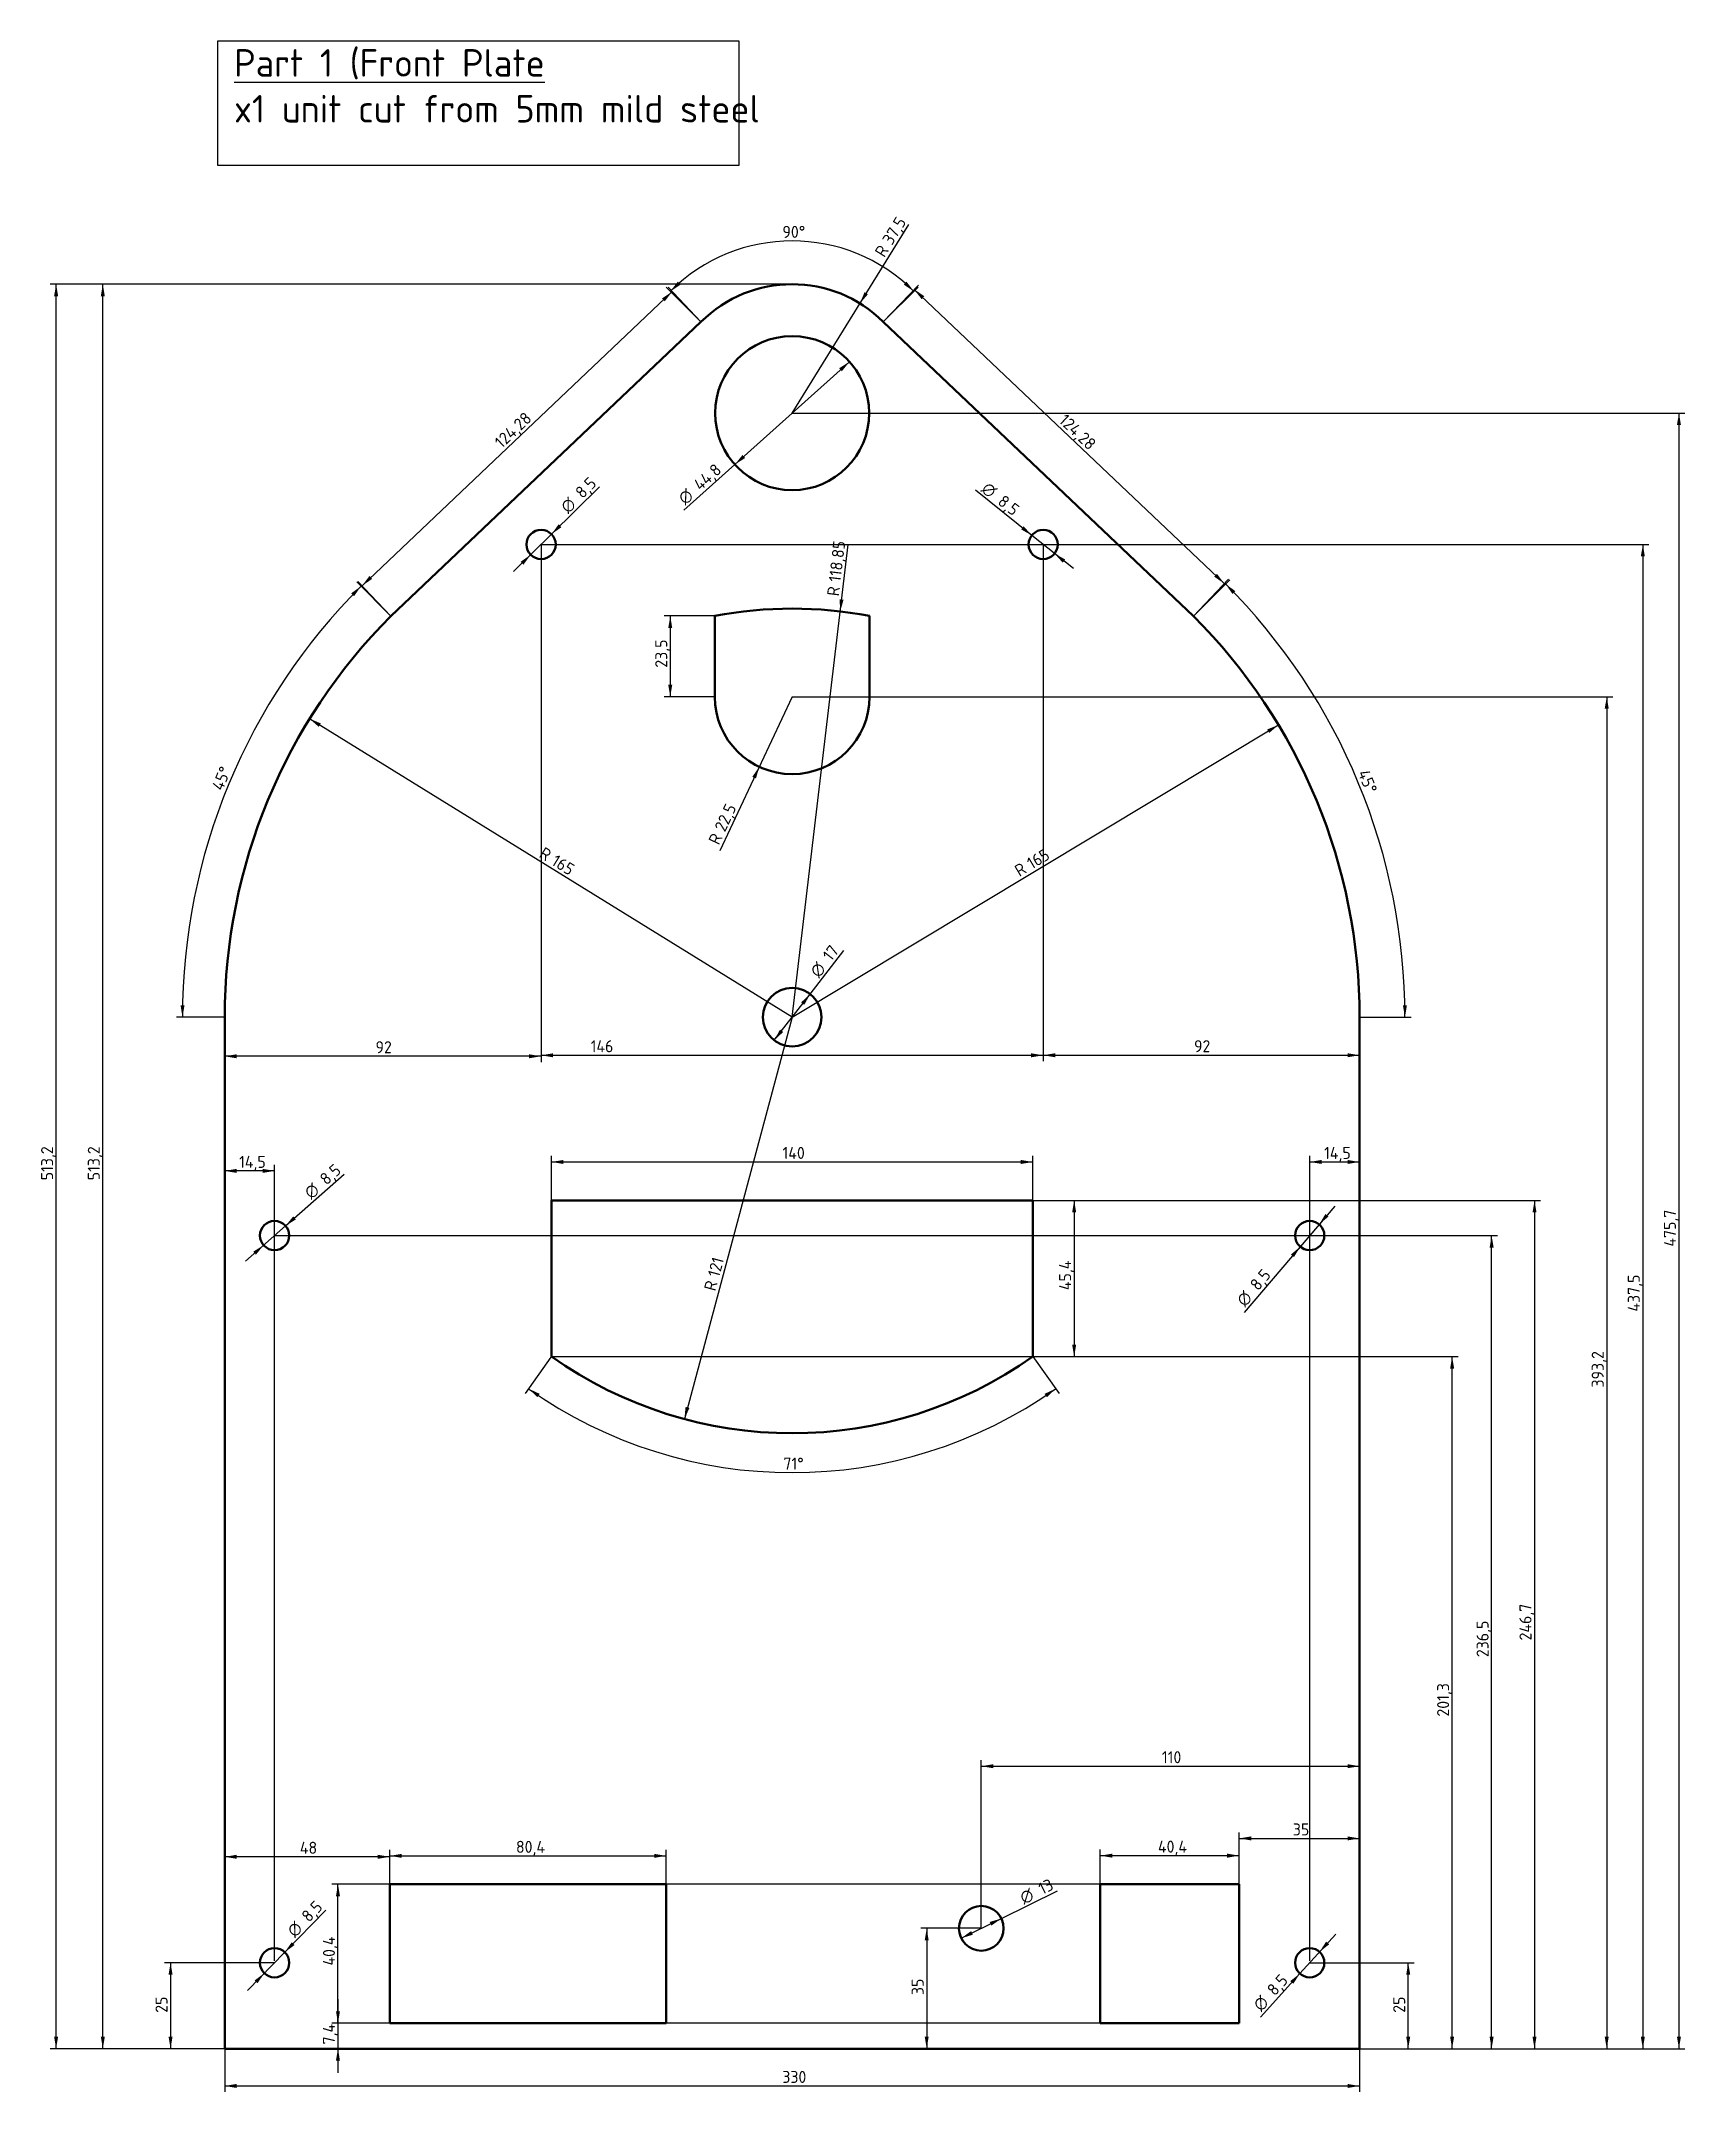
# Model space of a CAD drawing. Header units: millimetres. Extents: x -241 to 1487, y 11 to 833.
# Drawn here: x -241 to 237, y 29 to 626 of the extents above; entities that cross this region are included whole.
import ezdxf
from ezdxf.enums import TextEntityAlignment as Align

# ---------------------------------------------------------------- set-up
doc = ezdxf.new("R2010")
doc.units = ezdxf.units.MM
doc.layers.add('Default', color=7, linetype='Continuous')
doc.layers.add('Dimensions', color=7, linetype='Continuous')
doc.styles.add('SEACAD_Solid_Edge_ISO', font='seiso.ttf')
doc.styles.add('SEACAD_Solid_Edge_ISO1_Symbols', font='semeci1.ttf')
doc.dimstyles.new('ISO_(mm)', dxfattribs={"dimtxt": 3.5, "dimasz": 3.5, "dimexe": 1.75, "dimexo": 0, "dimgap": 0.875, "dimtad": 1, "dimtxsty": 'SEACAD_Solid_Edge_ISO', "dimblk1": '_SE_FILLED', "dimblk2": '_SE_FILLED', "dimsah": 1, "dimcen": 1.75, "dimadec": 0, "dimazin": 0, "dimtfac": 0.5, "dimtmove": 0, "dimatfit": 3, "dimfxl": 1, "dimarcsym": 0})

msp = doc.modelspace()

# ---------------------------------------------------------------- texts
at = {"layer": 'Default', "insert": (-190.144, 623.57), "char_height": 8, "width": 151.75491, "attachment_point": 1}
msp.add_mtext('{\\fSolid Edge ISO|b0||i0||c0|p34;\\C7;\\L\\H8.;\\W1.;\\T1.; Part 1 (Front Plate \\P}{\\fSolid Edge ISO|b0||i0||c0|p34;\\C7;\\H8.;\\W1.;\\T1.; x1 unit cut from 5mm mild steel}', dxfattribs=at)

# ---------------------------------------------------------------- blocks, each defined once
blk = doc.blocks.new('DMBLK101')
at = {"layer": 'Dimensions', "linetype": 'Continuous', "lineweight": 25}
for points in [[(-184.51, 30.58), (-184.51, 31.75), (-188.01, 31.16)], [(138.49, 30.58), (141.99, 31.16), (138.49, 31.75)]]:
    blk.add_hatch(color=7, dxfattribs=at).paths.add_polyline_path(points)
at = {"layer": 'Dimensions', "color": 7, "linetype": 'Continuous', "lineweight": 25}
for p, q in [((-188.01, 42.01), (-188.01, 29.41)), ((141.99, 42.01), (141.99, 29.41)), ((-188.01, 31.16), (141.99, 31.16))]:
    blk.add_line(p, q, dxfattribs=at)
at = {"layer": 'Dimensions', "color": 7, "linetype": 'Continuous', "lineweight": 25, "style": 'SEACAD_Solid_Edge_ISO'}
blk.add_text('330', height=3.5, dxfattribs=at).set_placement((-25.87, 35.54), align=Align.TOP_LEFT)
blk = doc.blocks.new('_SE_FILLED')
at = {"color": 0}
blk.add_line((0, 0), (-1, 0), dxfattribs=at)
blk.add_solid([(0, 0), (-1, -0.1665), (-1, 0.1665), (0, 0)], dxfattribs=at)
blk = doc.blocks.new('DMBLK102')
at = {"layer": 'Dimensions', "linetype": 'Continuous', "lineweight": 25}
for points in [[(15.54, 73.51), (16.7, 73.51), (16.12, 77.01)], [(15.54, 45.51), (16.12, 42.01), (16.7, 45.51)]]:
    blk.add_hatch(color=7, dxfattribs=at).paths.add_polyline_path(points)
at = {"layer": 'Dimensions', "color": 7, "linetype": 'Continuous', "lineweight": 25}
for p, q in [((31.99, 77.01), (14.37, 77.01)), ((16.12, 77.01), (16.12, 42.01))]:
    blk.add_line(p, q, dxfattribs=at)
at = {"layer": 'Dimensions', "color": 7, "linetype": 'Continuous', "lineweight": 25, "style": 'SEACAD_Solid_Edge_ISO'}
blk.add_text('35', height=3.5, rotation=90, dxfattribs=at).set_placement((11.74, 57.6), align=Align.TOP_LEFT)
blk = doc.blocks.new('DMBLK103')
at = {"layer": 'Dimensions', "linetype": 'Continuous', "lineweight": 25}
for points in [[(-184.51, 297.9), (-188.01, 297.31), (-184.51, 296.73)], [(-177.01, 297.9), (-177.01, 296.73), (-173.51, 297.31)]]:
    blk.add_hatch(color=7, dxfattribs=at).paths.add_polyline_path(points)
at = {"layer": 'Dimensions', "color": 7, "linetype": 'Continuous', "lineweight": 25}
for p, q in [((-173.51, 67.51), (-173.51, 299.06)), ((-173.51, 297.31), (-188.01, 297.31))]:
    blk.add_line(p, q, dxfattribs=at)
at = {"layer": 'Dimensions', "color": 7, "linetype": 'Continuous', "lineweight": 25, "style": 'SEACAD_Solid_Edge_ISO'}
blk.add_text('14,5', height=3.5, dxfattribs=at).set_placement((-183.82, 301.69), align=Align.TOP_LEFT)
blk = doc.blocks.new('DMBLK104')
at = {"layer": 'Dimensions', "linetype": 'Continuous', "lineweight": 25}
for points in [[(130.99, 300.49), (127.49, 299.91), (130.99, 299.33)], [(138.49, 300.49), (138.49, 299.33), (141.99, 299.91)]]:
    blk.add_hatch(color=7, dxfattribs=at).paths.add_polyline_path(points)
at = {"layer": 'Dimensions', "color": 7, "linetype": 'Continuous', "lineweight": 25}
for p, q in [((127.49, 67.51), (127.49, 301.66)), ((127.49, 299.91), (141.99, 299.91))]:
    blk.add_line(p, q, dxfattribs=at)
at = {"layer": 'Dimensions', "color": 7, "linetype": 'Continuous', "lineweight": 25, "style": 'SEACAD_Solid_Edge_ISO'}
blk.add_text('14,5', height=3.5, dxfattribs=at).set_placement((131.68, 304.28), align=Align.TOP_LEFT)
blk = doc.blocks.new('DMBLK105')
at = {"layer": 'Dimensions', "linetype": 'Continuous', "lineweight": 25}
for points in [[(-204.34, 63.51), (-203.17, 63.51), (-203.75, 67.01)], [(-204.34, 45.51), (-203.75, 42.01), (-203.17, 45.51)]]:
    blk.add_hatch(color=7, dxfattribs=at).paths.add_polyline_path(points)
at = {"layer": 'Dimensions', "color": 7, "linetype": 'Continuous', "lineweight": 25}
for p, q in [((-173.51, 67.01), (-205.5, 67.01)), ((-203.75, 67.01), (-203.75, 42.01)), ((-188.01, 42.01), (-205.5, 42.01))]:
    blk.add_line(p, q, dxfattribs=at)
at = {"layer": 'Dimensions', "color": 7, "linetype": 'Continuous', "lineweight": 25, "style": 'SEACAD_Solid_Edge_ISO'}
blk.add_text('25', height=3.5, rotation=90, dxfattribs=at).set_placement((-208.13, 52.44), align=Align.TOP_LEFT)
blk = doc.blocks.new('DMBLK106')
at = {"layer": 'Dimensions', "linetype": 'Continuous', "lineweight": 25}
for points in [[(193.45, 285.21), (192.87, 288.71), (192.28, 285.21)], [(193.45, 45.51), (192.28, 45.51), (192.87, 42.01)]]:
    blk.add_hatch(color=7, dxfattribs=at).paths.add_polyline_path(points)
at = {"layer": 'Dimensions', "color": 7, "linetype": 'Continuous', "lineweight": 25}
for p, q in [((46.99, 288.71), (194.62, 288.71)), ((192.87, 288.71), (192.87, 42.01)), ((141.99, 42.01), (194.62, 42.01))]:
    blk.add_line(p, q, dxfattribs=at)
at = {"layer": 'Dimensions', "color": 7, "linetype": 'Continuous', "lineweight": 25, "style": 'SEACAD_Solid_Edge_ISO'}
blk.add_text('246,7', height=3.5, rotation=90, dxfattribs=at).set_placement((188.49, 160.74), align=Align.TOP_LEFT)
blk = doc.blocks.new('DMBLK107')
at = {"layer": 'Dimensions', "linetype": 'Continuous', "lineweight": 25}
for points in [[(-96.42, 232.46), (-99.64, 233.96), (-97.09, 231.5)], [(51.07, 231.5), (53.62, 233.96), (50.41, 232.46)]]:
    blk.add_hatch(color=7, dxfattribs=at).paths.add_polyline_path(points)
at = {"layer": 'Dimensions', "color": 7, "linetype": 'Continuous', "lineweight": 25}
for p, q in [((-93.16, 243.1), (-100.65, 232.54)), ((46.99, 243.31), (54.64, 232.54))]:
    blk.add_line(p, q, dxfattribs=at)
blk.add_arc((-23.01, 342.01), 132.46, 234.65402, 305.34598, dxfattribs=at)
at = {"layer": 'Dimensions', "color": 7, "linetype": 'Continuous', "lineweight": 25, "style": 'SEACAD_Solid_Edge_ISO'}
blk.add_text('71°', height=3.5, rotation=360, dxfattribs=at).set_placement((-25.55, 213.92), align=Align.TOP_LEFT)
blk = doc.blocks.new('DMBLK108')
at = {"layer": 'Dimensions', "linetype": 'Continuous', "lineweight": 25}
blk.add_hatch(color=7, dxfattribs=at).paths.add_polyline_path([(-52.87, 228.36), (-53.99, 228.67), (-54.34, 225.13)])
at = {"layer": 'Dimensions', "color": 7, "linetype": 'Continuous', "lineweight": 25}
blk.add_line((-23.01, 342.01), (-54.34, 225.13), dxfattribs=at)
at = {"layer": 'Dimensions', "color": 7, "linetype": 'Continuous', "lineweight": 25, "style": 'SEACAD_Solid_Edge_ISO'}
for s, p in [('121', (-47.62, 267.07)), ('R', (-48.7, 263.05))]:
    blk.add_text(s, height=3.5, rotation=74.99322, dxfattribs=at).set_placement(p, align=Align.TOP_LEFT)
blk = doc.blocks.new('DMBLK109')
at = {"layer": 'Dimensions', "linetype": 'Continuous', "lineweight": 25}
for points in [[(-89.51, 300.49), (-93.01, 299.91), (-89.51, 299.33)], [(43.49, 300.49), (43.49, 299.33), (46.99, 299.91)]]:
    blk.add_hatch(color=7, dxfattribs=at).paths.add_polyline_path(points)
at = {"layer": 'Dimensions', "color": 7, "linetype": 'Continuous', "lineweight": 25}
for p, q in [((-93.01, 288.71), (-93.01, 301.66)), ((-93.01, 299.91), (46.99, 299.91)), ((46.99, 288.71), (46.99, 301.66))]:
    blk.add_line(p, q, dxfattribs=at)
at = {"layer": 'Dimensions', "color": 7, "linetype": 'Continuous', "lineweight": 25, "style": 'SEACAD_Solid_Edge_ISO'}
blk.add_text('140', height=3.5, dxfattribs=at).set_placement((-25.79, 304.28), align=Align.TOP_LEFT)
blk = doc.blocks.new('DMBLK110')
at = {"layer": 'Dimensions', "linetype": 'Continuous', "lineweight": 25}
for points in [[(59.59, 285.21), (59, 288.71), (58.42, 285.21)], [(59.59, 246.81), (58.42, 246.81), (59, 243.31)]]:
    blk.add_hatch(color=7, dxfattribs=at).paths.add_polyline_path(points)
at = {"layer": 'Dimensions', "color": 7, "linetype": 'Continuous', "lineweight": 25}
for p, q in [((46.99, 288.71), (60.75, 288.71)), ((59, 288.71), (59, 243.31)), ((-93.1, 243.31), (60.75, 243.31))]:
    blk.add_line(p, q, dxfattribs=at)
at = {"layer": 'Dimensions', "color": 7, "linetype": 'Continuous', "lineweight": 25, "style": 'SEACAD_Solid_Edge_ISO'}
blk.add_text('45,4', height=3.5, rotation=90, dxfattribs=at).set_placement((54.63, 262.63), align=Align.TOP_LEFT)
blk = doc.blocks.new('DMBLK111')
at = {"layer": 'Dimensions', "linetype": 'Continuous', "lineweight": 25}
blk.add_hatch(color=7, dxfattribs=at).paths.add_polyline_path([(115.12, 425.7), (115.72, 424.7), (118.42, 427)])
at = {"layer": 'Dimensions', "color": 7, "linetype": 'Continuous', "lineweight": 25}
blk.add_line((-23.01, 342.01), (118.42, 427), dxfattribs=at)
at = {"layer": 'Dimensions', "color": 7, "linetype": 'Continuous', "lineweight": 25, "style": 'SEACAD_Solid_Edge_ISO'}
for s, p in [('165', (44.85, 387.89)), ('R', (41.28, 385.75))]:
    blk.add_text(s, height=3.5, rotation=31.00473, dxfattribs=at).set_placement(p, align=Align.TOP_LEFT)
blk = doc.blocks.new('DMBLK112')
at = {"layer": 'Dimensions', "linetype": 'Continuous', "lineweight": 25}
for points in [[(105.88, 465.93), (103.01, 468.02), (105.04, 465.12)], [(154.59, 345.5), (155.21, 342.01), (155.76, 345.51)]]:
    blk.add_hatch(color=7, dxfattribs=at).paths.add_polyline_path(points)
at = {"layer": 'Dimensions', "color": 7, "linetype": 'Continuous', "lineweight": 25}
for p, q in [((93.67, 458.68), (104.25, 469.26)), ((141.99, 342.01), (156.96, 342.01))]:
    blk.add_line(p, q, dxfattribs=at)
blk.add_arc((-23.01, 342.01), 178.21, 0, 45, dxfattribs=at)
at = {"layer": 'Dimensions', "color": 7, "linetype": 'Continuous', "lineweight": 25, "style": 'SEACAD_Solid_Edge_ISO'}
blk.add_text('45°', height=3.5, rotation=292.5, dxfattribs=at).set_placement((144.63, 414.42), align=Align.TOP_LEFT)
blk = doc.blocks.new('DMBLK113')
at = {"layer": 'Dimensions', "linetype": 'Continuous', "lineweight": 25}
for points in [[(15.44, 551.71), (12.5, 553.69), (14.63, 550.86)], [(100.51, 470.98), (99.71, 470.14), (102.65, 468.15)]]:
    blk.add_hatch(color=7, dxfattribs=at).paths.add_polyline_path(points)
at = {"layer": 'Dimensions', "color": 7, "linetype": 'Continuous', "lineweight": 25}
for p, q in [((3.51, 544.22), (13.7, 554.96)), ((12.5, 553.69), (102.65, 468.15)), ((93.67, 458.68), (103.86, 469.42))]:
    blk.add_line(p, q, dxfattribs=at)
at = {"layer": 'Dimensions', "color": 7, "linetype": 'Continuous', "lineweight": 25, "style": 'SEACAD_Solid_Edge_ISO'}
blk.add_text('124,28', height=3.5, rotation=316.5037, dxfattribs=at).set_placement((56.72, 517.76), align=Align.TOP_LEFT)
blk = doc.blocks.new('DMBLK114')
at = {"layer": 'Dimensions', "linetype": 'Continuous', "lineweight": 25}
for points in [[(-56.26, 555.94), (-58.42, 553.12), (-55.46, 555.08)], [(9.45, 555.08), (12.41, 553.12), (10.25, 555.94)]]:
    blk.add_hatch(color=7, dxfattribs=at).paths.add_polyline_path(points)
at = {"layer": 'Dimensions', "color": 7, "linetype": 'Continuous', "lineweight": 25}
for p, q in [((-49.52, 544.22), (-59.66, 554.36)), ((3.51, 544.22), (13.65, 554.36))]:
    blk.add_line(p, q, dxfattribs=at)
blk.add_arc((-23.01, 517.71), 50.09, 45, 135, dxfattribs=at)
at = {"layer": 'Dimensions', "color": 7, "linetype": 'Continuous', "lineweight": 25, "style": 'SEACAD_Solid_Edge_ISO'}
blk.add_text('90°', height=3.5, dxfattribs=at).set_placement((-25.83, 572.17), align=Align.TOP_LEFT)
blk = doc.blocks.new('DMBLK115')
at = {"layer": 'Dimensions', "linetype": 'Continuous', "lineweight": 25}
blk.add_hatch(color=7, dxfattribs=at).paths.add_polyline_path([(-1.95, 552.89), (-3.3, 549.61), (-0.96, 552.28)])
at = {"layer": 'Dimensions', "color": 7, "linetype": 'Continuous', "lineweight": 25}
blk.add_line((-23.01, 517.71), (10.89, 572.58), dxfattribs=at)
at = {"layer": 'Dimensions', "color": 7, "linetype": 'Continuous', "lineweight": 25, "style": 'SEACAD_Solid_Edge_ISO'}
for s, p in [('37,5', (3.02, 568.15)), ('R', (0.83, 564.6))]:
    blk.add_text(s, height=3.5, rotation=58.29071, dxfattribs=at).set_placement(p, align=Align.TOP_LEFT)
blk = doc.blocks.new('DMBLK116')
at = {"layer": 'Dimensions', "linetype": 'Continuous', "lineweight": 25}
for points in [[(-60.84, 551.07), (-60.04, 550.22), (-57.9, 553.05)], [(-145.92, 470.34), (-148.06, 467.51), (-145.12, 469.49)]]:
    blk.add_hatch(color=7, dxfattribs=at).paths.add_polyline_path(points)
at = {"layer": 'Dimensions', "color": 7, "linetype": 'Continuous', "lineweight": 25}
for p, q in [((-148.06, 467.51), (-57.9, 553.05)), ((-49.52, 544.22), (-59.1, 554.32)), ((-139.68, 458.68), (-149.26, 468.78))]:
    blk.add_line(p, q, dxfattribs=at)
at = {"layer": 'Dimensions', "color": 7, "linetype": 'Continuous', "lineweight": 25, "style": 'SEACAD_Solid_Edge_ISO'}
blk.add_text('124,28', height=3.5, rotation=43.4963, dxfattribs=at).set_placement((-109.86, 509.79), align=Align.TOP_LEFT)
blk = doc.blocks.new('DMBLK117')
at = {"layer": 'Dimensions', "linetype": 'Continuous', "lineweight": 25}
blk.add_hatch(color=7, dxfattribs=at).paths.add_polyline_path([(-160.66, 426.47), (-160.05, 427.46), (-163.33, 428.8)])
at = {"layer": 'Dimensions', "color": 7, "linetype": 'Continuous', "lineweight": 25}
blk.add_line((-23.01, 342.01), (-163.33, 428.8), dxfattribs=at)
at = {"layer": 'Dimensions', "color": 7, "linetype": 'Continuous', "lineweight": 25, "style": 'SEACAD_Solid_Edge_ISO'}
for s, p in [('R', (-95.01, 391.69)), ('165', (-91.46, 389.49))]:
    blk.add_text(s, height=3.5, rotation=328.26153, dxfattribs=at).set_placement(p, align=Align.TOP_LEFT)
blk = doc.blocks.new('DMBLK118')
at = {"layer": 'Dimensions', "linetype": 'Continuous', "lineweight": 25}
for points in [[(-150.4, 464.46), (-148.37, 467.37), (-151.24, 465.28)], [(-200.85, 345.51), (-200.3, 342.01), (-199.68, 345.5)]]:
    blk.add_hatch(color=7, dxfattribs=at).paths.add_polyline_path(points)
at = {"layer": 'Dimensions', "color": 7, "linetype": 'Continuous', "lineweight": 25}
for p, q in [((-139.68, 458.68), (-149.61, 468.61)), ((-188.01, 342.01), (-202.05, 342.01))]:
    blk.add_line(p, q, dxfattribs=at)
blk.add_arc((-23.01, 342.01), 177.29, 135, 180, dxfattribs=at)
at = {"layer": 'Dimensions', "color": 7, "linetype": 'Continuous', "lineweight": 25, "style": 'SEACAD_Solid_Edge_ISO'}
blk.add_text('45°', height=3.5, rotation=67.5, dxfattribs=at).set_placement((-191.89, 408.99), align=Align.TOP_LEFT)
blk = doc.blocks.new('DMBLK119')
at = {"layer": 'Dimensions', "linetype": 'Continuous', "lineweight": 25}
for points in [[(-224.04, 551.71), (-222.87, 551.71), (-223.45, 555.21)], [(-224.04, 45.51), (-223.45, 42.01), (-222.87, 45.51)]]:
    blk.add_hatch(color=7, dxfattribs=at).paths.add_polyline_path(points)
at = {"layer": 'Dimensions', "color": 7, "linetype": 'Continuous', "lineweight": 25}
for p, q in [((-23.01, 555.21), (-225.2, 555.21)), ((-223.45, 42.01), (-223.45, 555.21)), ((-188.01, 42.01), (-225.2, 42.01))]:
    blk.add_line(p, q, dxfattribs=at)
at = {"layer": 'Dimensions', "color": 7, "linetype": 'Continuous', "lineweight": 25, "style": 'SEACAD_Solid_Edge_ISO'}
blk.add_text('513,2', height=3.5, rotation=90, dxfattribs=at).set_placement((-227.83, 294.59), align=Align.TOP_LEFT)
blk = doc.blocks.new('DMBLK120')
at = {"layer": 'Dimensions', "linetype": 'Continuous', "lineweight": 25}
for points in [[(224.95, 476.01), (224.37, 479.51), (223.78, 476.01)], [(224.95, 45.51), (223.78, 45.51), (224.37, 42.01)]]:
    blk.add_hatch(color=7, dxfattribs=at).paths.add_polyline_path(points)
at = {"layer": 'Dimensions', "color": 7, "linetype": 'Continuous', "lineweight": 25}
for p, q in [((-95.66, 479.51), (226.12, 479.51)), ((224.37, 479.51), (224.37, 42.01)), ((141.99, 42.01), (226.12, 42.01))]:
    blk.add_line(p, q, dxfattribs=at)
at = {"layer": 'Dimensions', "color": 7, "linetype": 'Continuous', "lineweight": 25, "style": 'SEACAD_Solid_Edge_ISO'}
blk.add_text('437,5', height=3.5, rotation=90, dxfattribs=at).set_placement((219.99, 256.38), align=Align.TOP_LEFT)
blk = doc.blocks.new('DMBLK121')
at = {"layer": 'Dimensions', "linetype": 'Continuous', "lineweight": 25}
for points in [[(53.49, 330.36), (53.49, 331.53), (49.99, 330.94)], [(138.49, 330.36), (141.99, 330.94), (138.49, 331.53)]]:
    blk.add_hatch(color=7, dxfattribs=at).paths.add_polyline_path(points)
at = {"layer": 'Dimensions', "color": 7, "linetype": 'Continuous', "lineweight": 25}
for p, q in [((49.99, 479.51), (49.99, 329.19)), ((49.99, 330.94), (141.99, 330.94))]:
    blk.add_line(p, q, dxfattribs=at)
at = {"layer": 'Dimensions', "color": 7, "linetype": 'Continuous', "lineweight": 25, "style": 'SEACAD_Solid_Edge_ISO'}
blk.add_text('92', height=3.5, dxfattribs=at).set_placement((93.85, 335.32), align=Align.TOP_LEFT)
blk = doc.blocks.new('DMBLK122')
at = {"layer": 'Dimensions', "linetype": 'Continuous', "lineweight": 25}
for points in [[(-184.51, 330.06), (-184.51, 331.23), (-188.01, 330.65)], [(-99.51, 330.06), (-96.01, 330.65), (-99.51, 331.23)]]:
    blk.add_hatch(color=7, dxfattribs=at).paths.add_polyline_path(points)
at = {"layer": 'Dimensions', "color": 7, "linetype": 'Continuous', "lineweight": 25}
for p, q in [((-96.01, 479.51), (-96.01, 328.9)), ((-96.01, 330.65), (-188.01, 330.65))]:
    blk.add_line(p, q, dxfattribs=at)
at = {"layer": 'Dimensions', "color": 7, "linetype": 'Continuous', "lineweight": 25, "style": 'SEACAD_Solid_Edge_ISO'}
blk.add_text('92', height=3.5, dxfattribs=at).set_placement((-144.15, 335.02), align=Align.TOP_LEFT)
blk = doc.blocks.new('DMBLK140')
at = {"layer": 'Dimensions', "linetype": 'Continuous', "lineweight": 25}
for points in [[(180.98, 275.01), (180.39, 278.51), (179.81, 275.01)], [(180.98, 45.51), (179.81, 45.51), (180.39, 42.01)]]:
    blk.add_hatch(color=7, dxfattribs=at).paths.add_polyline_path(points)
at = {"layer": 'Dimensions', "color": 7, "linetype": 'Continuous', "lineweight": 25}
for p, q in [((-173.51, 278.51), (182.14, 278.51)), ((180.39, 42.01), (180.39, 278.51)), ((141.99, 42.01), (182.14, 42.01))]:
    blk.add_line(p, q, dxfattribs=at)
at = {"layer": 'Dimensions', "color": 7, "linetype": 'Continuous', "lineweight": 25, "style": 'SEACAD_Solid_Edge_ISO'}
blk.add_text('236,5', height=3.5, rotation=90, dxfattribs=at).set_placement((176.02, 155.88), align=Align.TOP_LEFT)
blk = doc.blocks.new('DMBLK141')
at = {"layer": 'Dimensions', "linetype": 'Continuous', "lineweight": 25}
for points in [[(169.49, 239.81), (168.91, 243.31), (168.32, 239.81)], [(169.49, 45.51), (168.32, 45.51), (168.91, 42.01)]]:
    blk.add_hatch(color=7, dxfattribs=at).paths.add_polyline_path(points)
at = {"layer": 'Dimensions', "color": 7, "linetype": 'Continuous', "lineweight": 25}
for p, q in [((46.99, 243.31), (170.66, 243.31)), ((168.91, 42.01), (168.91, 243.31)), ((141.99, 42.01), (170.66, 42.01))]:
    blk.add_line(p, q, dxfattribs=at)
at = {"layer": 'Dimensions', "color": 7, "linetype": 'Continuous', "lineweight": 25, "style": 'SEACAD_Solid_Edge_ISO'}
blk.add_text('201,3', height=3.5, rotation=90, dxfattribs=at).set_placement((164.53, 138.6), align=Align.TOP_LEFT)
blk = doc.blocks.new('DMBLK142')
at = {"layer": 'Dimensions', "linetype": 'Continuous', "lineweight": 25}
for points in [[(156.73, 63.51), (156.15, 67.01), (155.56, 63.51)], [(156.73, 45.51), (155.56, 45.51), (156.15, 42.01)]]:
    blk.add_hatch(color=7, dxfattribs=at).paths.add_polyline_path(points)
at = {"layer": 'Dimensions', "color": 7, "linetype": 'Continuous', "lineweight": 25}
for p, q in [((127.49, 67.01), (157.9, 67.01)), ((156.15, 42.01), (156.15, 67.01)), ((141.99, 42.01), (157.9, 42.01))]:
    blk.add_line(p, q, dxfattribs=at)
at = {"layer": 'Dimensions', "color": 7, "linetype": 'Continuous', "lineweight": 25, "style": 'SEACAD_Solid_Edge_ISO'}
blk.add_text('25', height=3.5, rotation=90, dxfattribs=at).set_placement((151.77, 52.44), align=Align.TOP_LEFT)
blk = doc.blocks.new('DMBLK143')
at = {"layer": 'Dimensions', "linetype": 'Continuous', "lineweight": 25}
for points in [[(-92.51, 330.35), (-92.51, 331.51), (-96.01, 330.93)], [(46.49, 330.35), (49.99, 330.93), (46.49, 331.51)]]:
    blk.add_hatch(color=7, dxfattribs=at).paths.add_polyline_path(points)
at = {"layer": 'Dimensions', "color": 7, "linetype": 'Continuous', "lineweight": 25}
for p, q in [((-96.01, 479.51), (-96.01, 329.18)), ((49.99, 479.51), (49.99, 329.18)), ((-96.01, 330.93), (49.99, 330.93))]:
    blk.add_line(p, q, dxfattribs=at)
at = {"layer": 'Dimensions', "color": 7, "linetype": 'Continuous', "lineweight": 25, "style": 'SEACAD_Solid_Edge_ISO'}
blk.add_text('146', height=3.5, dxfattribs=at).set_placement((-81.59, 335.31), align=Align.TOP_LEFT)
blk = doc.blocks.new('DMBLK146')
at = {"layer": 'Dimensions', "linetype": 'Continuous', "lineweight": 25}
for points in [[(34.43, 78.85), (34.94, 77.81), (37.83, 79.87)], [(29.04, 76.21), (26.16, 74.14), (29.56, 75.16)]]:
    blk.add_hatch(color=7, dxfattribs=at).paths.add_polyline_path(points)
at = {"layer": 'Dimensions', "color": 7, "linetype": 'Continuous', "lineweight": 25}
for p, q in [((37.83, 79.87), (54.14, 87.89)), ((26.16, 74.14), (37.83, 79.87))]:
    blk.add_line(p, q, dxfattribs=at)
for s, style, p in [('13', 'SEACAD_Solid_Edge_ISO', (48.18, 89.84)), ('O', 'SEACAD_Solid_Edge_ISO1_Symbols', (42.8, 87.19))]:
    blk.add_text(s, height=3.5, rotation=26.17755, dxfattribs=dict(at, style=style)).set_placement(p, align=Align.TOP_LEFT)
blk = doc.blocks.new('DMBLK147')
at = {"layer": 'Dimensions', "linetype": 'Continuous', "lineweight": 25}
for points in [[(-168.52, 72.97), (-170.54, 70.06), (-167.69, 72.16)], [(-179.32, 61.85), (-178.49, 61.04), (-176.47, 63.96)]]:
    blk.add_hatch(color=7, dxfattribs=at).paths.add_polyline_path(points)
at = {"layer": 'Dimensions', "color": 7, "linetype": 'Continuous', "lineweight": 25}
for p, q in [((-170.54, 70.06), (-158.65, 82.3)), ((-181.34, 58.94), (-170.54, 70.06))]:
    blk.add_line(p, q, dxfattribs=at)
for s, style, p in [('8,5', 'SEACAD_Solid_Edge_ISO', (-166.02, 80.99)), ('O', 'SEACAD_Solid_Edge_ISO1_Symbols', (-170.2, 76.69))]:
    blk.add_text(s, height=3.5, rotation=45.83065, dxfattribs=dict(at, style=style)).set_placement(p, align=Align.TOP_LEFT)
blk = doc.blocks.new('DMBLK148')
at = {"layer": 'Dimensions', "linetype": 'Continuous', "lineweight": 25}
for points in [[(-168.08, 284.07), (-170.32, 281.32), (-167.31, 283.2)], [(-179.7, 273.82), (-178.93, 272.94), (-176.69, 275.7)]]:
    blk.add_hatch(color=7, dxfattribs=at).paths.add_polyline_path(points)
at = {"layer": 'Dimensions', "color": 7, "linetype": 'Continuous', "lineweight": 25}
for p, q in [((-170.32, 281.32), (-153.3, 296.33)), ((-181.94, 271.06), (-170.32, 281.32))]:
    blk.add_line(p, q, dxfattribs=at)
for s, style, p in [('8,5', 'SEACAD_Solid_Edge_ISO', (-160.75, 295.59)), ('O', 'SEACAD_Solid_Edge_ISO1_Symbols', (-165.25, 291.62))]:
    blk.add_text(s, height=3.5, rotation=41.41462, dxfattribs=dict(at, style=style)).set_placement(p, align=Align.TOP_LEFT)
blk = doc.blocks.new('DMBLK149')
at = {"layer": 'Dimensions', "linetype": 'Continuous', "lineweight": 25}
for points in [[(-90.9, 485.37), (-92.98, 482.49), (-90.08, 484.54)], [(-101.93, 474.48), (-101.11, 473.65), (-99.03, 476.52)]]:
    blk.add_hatch(color=7, dxfattribs=at).paths.add_polyline_path(points)
at = {"layer": 'Dimensions', "color": 7, "linetype": 'Continuous', "lineweight": 25}
for p, q in [((-92.98, 482.49), (-79.02, 496.29)), ((-104.01, 471.6), (-92.98, 482.49))]:
    blk.add_line(p, q, dxfattribs=at)
for s, style, p in [('8,5', 'SEACAD_Solid_Edge_ISO', (-86.42, 495.13)), ('O', 'SEACAD_Solid_Edge_ISO1_Symbols', (-90.69, 490.91))]:
    blk.add_text(s, height=3.5, rotation=44.65249, dxfattribs=dict(at, style=style)).set_placement(p, align=Align.TOP_LEFT)
blk = doc.blocks.new('DMBLK150')
at = {"layer": 'Dimensions', "linetype": 'Continuous', "lineweight": 25}
for points in [[(43.58, 483.89), (46.68, 482.16), (44.31, 484.8)], [(55.68, 474.21), (56.41, 475.12), (53.31, 476.85)]]:
    blk.add_hatch(color=7, dxfattribs=at).paths.add_polyline_path(points)
at = {"layer": 'Dimensions', "color": 7, "linetype": 'Continuous', "lineweight": 25}
for p, q in [((46.68, 482.16), (30.3, 495.27)), ((58.78, 472.48), (46.68, 482.16))]:
    blk.add_line(p, q, dxfattribs=at)
for s, style, p in [('O', 'SEACAD_Solid_Edge_ISO1_Symbols', (33.99, 497.92)), ('8,5', 'SEACAD_Solid_Edge_ISO', (38.67, 494.17))]:
    blk.add_text(s, height=3.5, rotation=321.33799, dxfattribs=dict(at, style=style)).set_placement(p, align=Align.TOP_LEFT)
blk = doc.blocks.new('DMBLK151')
at = {"layer": 'Dimensions', "linetype": 'Continuous', "lineweight": 25}
for points in [[(132.96, 284.03), (132.07, 284.79), (130.25, 281.74)], [(122.92, 272.23), (124.74, 275.27), (122.03, 272.98)]]:
    blk.add_hatch(color=7, dxfattribs=at).paths.add_polyline_path(points)
at = {"layer": 'Dimensions', "color": 7, "linetype": 'Continuous', "lineweight": 25}
for p, q in [((134.79, 287.07), (124.74, 275.27)), ((124.74, 275.27), (108.47, 256.16))]:
    blk.add_line(p, q, dxfattribs=at)
for s, style, p in [('8,5', 'SEACAD_Solid_Edge_ISO', (109.82, 264.49)), ('O', 'SEACAD_Solid_Edge_ISO1_Symbols', (105.93, 259.92))]:
    blk.add_text(s, height=3.5, rotation=49.59665, dxfattribs=dict(at, style=style)).set_placement(p, align=Align.TOP_LEFT)
blk = doc.blocks.new('DMBLK152')
at = {"layer": 'Dimensions', "linetype": 'Continuous', "lineweight": 25}
for points in [[(133.14, 72.35), (132.27, 73.14), (130.35, 70.15)], [(122.72, 60.88), (124.64, 63.86), (121.85, 61.66)]]:
    blk.add_hatch(color=7, dxfattribs=at).paths.add_polyline_path(points)
at = {"layer": 'Dimensions', "color": 7, "linetype": 'Continuous', "lineweight": 25}
for p, q in [((135.06, 75.34), (124.64, 63.86)), ((124.64, 63.86), (113.14, 51.2))]:
    blk.add_line(p, q, dxfattribs=at)
for s, style, p in [('8,5', 'SEACAD_Solid_Edge_ISO', (114.76, 59.49)), ('O', 'SEACAD_Solid_Edge_ISO1_Symbols', (110.73, 55.05))]:
    blk.add_text(s, height=3.5, rotation=47.76623, dxfattribs=dict(at, style=style)).set_placement(p, align=Align.TOP_LEFT)
blk = doc.blocks.new('DMBLK153')
at = {"layer": 'Dimensions', "linetype": 'Continuous', "lineweight": 25}
for points in [[(35.49, 124.74), (31.99, 124.16), (35.49, 123.58)], [(138.49, 124.74), (138.49, 123.58), (141.99, 124.16)]]:
    blk.add_hatch(color=7, dxfattribs=at).paths.add_polyline_path(points)
at = {"layer": 'Dimensions', "color": 7, "linetype": 'Continuous', "lineweight": 25}
for p, q in [((31.99, 77.01), (31.99, 125.91)), ((31.99, 124.16), (141.99, 124.16))]:
    blk.add_line(p, q, dxfattribs=at)
at = {"layer": 'Dimensions', "color": 7, "linetype": 'Continuous', "lineweight": 25, "style": 'SEACAD_Solid_Edge_ISO'}
blk.add_text('110', height=3.5, dxfattribs=at).set_placement((84.53, 128.53), align=Align.TOP_LEFT)
blk = doc.blocks.new('DMBLK154')
at = {"layer": 'Dimensions', "linetype": 'Continuous', "lineweight": 25}
for points in [[(-155.66, 52.91), (-155.07, 49.41), (-154.49, 52.91)], [(-155.66, 38.51), (-154.49, 38.51), (-155.07, 42.01)]]:
    blk.add_hatch(color=7, dxfattribs=at).paths.add_polyline_path(points)
at = {"layer": 'Dimensions', "color": 7, "linetype": 'Continuous', "lineweight": 25}
for p, q in [((-155.07, 56.41), (-155.07, 35.01)), ((66.59, 49.41), (-156.82, 49.41))]:
    blk.add_line(p, q, dxfattribs=at)
at = {"layer": 'Dimensions', "color": 7, "linetype": 'Continuous', "lineweight": 25, "style": 'SEACAD_Solid_Edge_ISO'}
blk.add_text('7,4', height=3.5, rotation=90, dxfattribs=at).set_placement((-159.45, 43.24), align=Align.TOP_LEFT)
blk = doc.blocks.new('DMBLK155')
at = {"layer": 'Dimensions', "linetype": 'Continuous', "lineweight": 25}
for points in [[(-155.66, 86.31), (-154.49, 86.31), (-155.07, 89.81)], [(-155.66, 52.91), (-155.07, 49.41), (-154.49, 52.91)]]:
    blk.add_hatch(color=7, dxfattribs=at).paths.add_polyline_path(points)
at = {"layer": 'Dimensions', "color": 7, "linetype": 'Continuous', "lineweight": 25}
for p, q in [((106.99, 89.81), (-156.82, 89.81)), ((-155.07, 49.41), (-155.07, 89.81)), ((106.99, 49.41), (-156.82, 49.41))]:
    blk.add_line(p, q, dxfattribs=at)
at = {"layer": 'Dimensions', "color": 7, "linetype": 'Continuous', "lineweight": 25, "style": 'SEACAD_Solid_Edge_ISO'}
blk.add_text('40,4', height=3.5, rotation=90, dxfattribs=at).set_placement((-159.45, 66.19), align=Align.TOP_LEFT)
blk = doc.blocks.new('DMBLK156')
at = {"layer": 'Dimensions', "linetype": 'Continuous', "lineweight": 25}
for points in [[(70.09, 98.73), (66.59, 98.15), (70.09, 97.56)], [(103.49, 98.73), (103.49, 97.56), (106.99, 98.15)]]:
    blk.add_hatch(color=7, dxfattribs=at).paths.add_polyline_path(points)
at = {"layer": 'Dimensions', "color": 7, "linetype": 'Continuous', "lineweight": 25}
for p, q in [((66.59, 49.41), (66.59, 99.9)), ((66.59, 98.15), (106.99, 98.15)), ((106.99, 49.41), (106.99, 99.9))]:
    blk.add_line(p, q, dxfattribs=at)
at = {"layer": 'Dimensions', "color": 7, "linetype": 'Continuous', "lineweight": 25, "style": 'SEACAD_Solid_Edge_ISO'}
blk.add_text('40,4', height=3.5, dxfattribs=at).set_placement((83.37, 102.52), align=Align.TOP_LEFT)
blk = doc.blocks.new('DMBLK157')
at = {"layer": 'Dimensions', "linetype": 'Continuous', "lineweight": 25}
for points in [[(-136.51, 98.67), (-140.01, 98.09), (-136.51, 97.5)], [(-63.11, 98.67), (-63.11, 97.5), (-59.61, 98.09)]]:
    blk.add_hatch(color=7, dxfattribs=at).paths.add_polyline_path(points)
at = {"layer": 'Dimensions', "color": 7, "linetype": 'Continuous', "lineweight": 25}
for p, q in [((-140.01, 89.81), (-140.01, 99.84)), ((-140.01, 98.09), (-59.61, 98.09)), ((-59.61, 89.81), (-59.61, 99.84))]:
    blk.add_line(p, q, dxfattribs=at)
at = {"layer": 'Dimensions', "color": 7, "linetype": 'Continuous', "lineweight": 25, "style": 'SEACAD_Solid_Edge_ISO'}
blk.add_text('80,4', height=3.5, dxfattribs=at).set_placement((-103.31, 102.46), align=Align.TOP_LEFT)
blk = doc.blocks.new('DMBLK158')
at = {"layer": 'Dimensions', "linetype": 'Continuous', "lineweight": 25}
for points in [[(110.49, 103.74), (106.99, 103.16), (110.49, 102.58)], [(138.49, 103.74), (138.49, 102.58), (141.99, 103.16)]]:
    blk.add_hatch(color=7, dxfattribs=at).paths.add_polyline_path(points)
at = {"layer": 'Dimensions', "color": 7, "linetype": 'Continuous', "lineweight": 25}
for p, q in [((106.99, 89.81), (106.99, 104.91)), ((106.99, 103.16), (141.99, 103.16))]:
    blk.add_line(p, q, dxfattribs=at)
at = {"layer": 'Dimensions', "color": 7, "linetype": 'Continuous', "lineweight": 25, "style": 'SEACAD_Solid_Edge_ISO'}
blk.add_text('35', height=3.5, dxfattribs=at).set_placement((122.59, 107.53), align=Align.TOP_LEFT)
blk = doc.blocks.new('DMBLK159')
at = {"layer": 'Dimensions', "linetype": 'Continuous', "lineweight": 25}
for points in [[(-184.51, 98.4), (-188.01, 97.81), (-184.51, 97.23)], [(-143.51, 98.4), (-143.51, 97.23), (-140.01, 97.81)]]:
    blk.add_hatch(color=7, dxfattribs=at).paths.add_polyline_path(points)
at = {"layer": 'Dimensions', "color": 7, "linetype": 'Continuous', "lineweight": 25}
for p, q in [((-140.01, 97.81), (-188.01, 97.81)), ((-140.01, 89.81), (-140.01, 99.56))]:
    blk.add_line(p, q, dxfattribs=at)
at = {"layer": 'Dimensions', "color": 7, "linetype": 'Continuous', "lineweight": 25, "style": 'SEACAD_Solid_Edge_ISO'}
blk.add_text('48', height=3.5, dxfattribs=at).set_placement((-166.15, 102.19), align=Align.TOP_LEFT)
blk = doc.blocks.new('DMBLK160')
at = {"layer": 'Dimensions', "linetype": 'Continuous', "lineweight": 25}
for points in [[(-8.55, 529.89), (-6.33, 532.66), (-9.33, 530.76)], [(-36.68, 504.65), (-37.46, 505.52), (-39.68, 502.75)]]:
    blk.add_hatch(color=7, dxfattribs=at).paths.add_polyline_path(points)
at = {"layer": 'Dimensions', "color": 7, "linetype": 'Continuous', "lineweight": 25}
for p, q in [((-6.33, 532.66), (-39.68, 502.75)), ((-39.68, 502.75), (-54.5, 489.46))]:
    blk.add_line(p, q, dxfattribs=at)
for s, style, p in [('44,8', 'SEACAD_Solid_Edge_ISO', (-52.04, 497.54)), ('O', 'SEACAD_Solid_Edge_ISO1_Symbols', (-56.51, 493.53))]:
    blk.add_text(s, height=3.5, rotation=41.89404, dxfattribs=dict(at, style=style)).set_placement(p, align=Align.TOP_LEFT)
blk = doc.blocks.new('DMBLK161')
at = {"layer": 'Dimensions', "linetype": 'Continuous', "lineweight": 25}
blk.add_hatch(color=7, dxfattribs=at).paths.add_polyline_path([(-33.53, 411.43), (-32.57, 414.84), (-34.59, 411.92)])
at = {"layer": 'Dimensions', "color": 7, "linetype": 'Continuous', "lineweight": 25}
blk.add_line((-23.01, 435.21), (-44.05, 390.41), dxfattribs=at)
at = {"layer": 'Dimensions', "color": 7, "linetype": 'Continuous', "lineweight": 25, "style": 'SEACAD_Solid_Edge_ISO'}
for s, p in [('22,5', (-45.72, 397.15)), ('R', (-47.49, 393.38))]:
    blk.add_text(s, height=3.5, rotation=64.83674, dxfattribs=at).set_placement(p, align=Align.TOP_LEFT)
blk = doc.blocks.new('DMBLK162')
at = {"layer": 'Dimensions', "linetype": 'Continuous', "lineweight": 25}
blk.add_hatch(color=7, dxfattribs=at).paths.add_polyline_path([(-9.21, 463.58), (-9.04, 460.03), (-8.05, 463.44)])
at = {"layer": 'Dimensions', "color": 7, "linetype": 'Continuous', "lineweight": 25}
blk.add_line((-23.01, 342.01), (-6.74, 479.47), dxfattribs=at)
at = {"layer": 'Dimensions', "color": 7, "linetype": 'Continuous', "lineweight": 25, "style": 'SEACAD_Solid_Edge_ISO'}
for s, p in [('118,85', (-12.39, 468.89)), ('R', (-12.88, 464.75))]:
    blk.add_text(s, height=3.5, rotation=83.25068, dxfattribs=at).set_placement(p, align=Align.TOP_LEFT)
blk = doc.blocks.new('DMBLK163')
at = {"layer": 'Dimensions', "linetype": 'Continuous', "lineweight": 25}
for points in [[(214.45, 431.71), (213.87, 435.21), (213.28, 431.71)], [(214.45, 45.51), (213.28, 45.51), (213.87, 42.01)]]:
    blk.add_hatch(color=7, dxfattribs=at).paths.add_polyline_path(points)
at = {"layer": 'Dimensions', "color": 7, "linetype": 'Continuous', "lineweight": 25}
for p, q in [((-23.01, 435.21), (215.62, 435.21)), ((213.87, 435.21), (213.87, 42.01)), ((141.99, 42.01), (215.62, 42.01))]:
    blk.add_line(p, q, dxfattribs=at)
at = {"layer": 'Dimensions', "color": 7, "linetype": 'Continuous', "lineweight": 25, "style": 'SEACAD_Solid_Edge_ISO'}
blk.add_text('393,2', height=3.5, rotation=90, dxfattribs=at).set_placement((209.49, 234.31), align=Align.TOP_LEFT)
blk = doc.blocks.new('DMBLK164')
at = {"layer": 'Dimensions', "linetype": 'Continuous', "lineweight": 25}
for points in [[(235.45, 514.21), (234.87, 517.71), (234.28, 514.21)], [(235.45, 45.51), (234.28, 45.51), (234.87, 42.01)]]:
    blk.add_hatch(color=7, dxfattribs=at).paths.add_polyline_path(points)
at = {"layer": 'Dimensions', "color": 7, "linetype": 'Continuous', "lineweight": 25}
for p, q in [((-23.01, 517.71), (236.62, 517.71)), ((234.87, 517.71), (234.87, 42.01)), ((141.99, 42.01), (236.62, 42.01))]:
    blk.add_line(p, q, dxfattribs=at)
at = {"layer": 'Dimensions', "color": 7, "linetype": 'Continuous', "lineweight": 25, "style": 'SEACAD_Solid_Edge_ISO'}
blk.add_text('475,7', height=3.5, rotation=90, dxfattribs=at).set_placement((230.49, 275.28), align=Align.TOP_LEFT)
blk = doc.blocks.new('DMBLK165')
at = {"layer": 'Dimensions', "linetype": 'Continuous', "lineweight": 25}
for points in [[(-237.62, 551.71), (-236.45, 551.71), (-237.03, 555.21)], [(-237.62, 45.51), (-237.03, 42.01), (-236.45, 45.51)]]:
    blk.add_hatch(color=7, dxfattribs=at).paths.add_polyline_path(points)
at = {"layer": 'Dimensions', "color": 7, "linetype": 'Continuous', "lineweight": 25}
for p, q in [((-23.01, 555.21), (-238.78, 555.21)), ((-237.03, 42.01), (-237.03, 555.21)), ((-188.01, 42.01), (-238.78, 42.01))]:
    blk.add_line(p, q, dxfattribs=at)
at = {"layer": 'Dimensions', "color": 7, "linetype": 'Continuous', "lineweight": 25, "style": 'SEACAD_Solid_Edge_ISO'}
blk.add_text('513,2', height=3.5, rotation=90, dxfattribs=at).set_placement((-241.41, 294.59), align=Align.TOP_LEFT)
blk = doc.blocks.new('DMBLK271')
at = {"layer": 'Dimensions', "linetype": 'Continuous', "lineweight": 25}
for points in [[(-59.03, 455.21), (-57.87, 455.21), (-58.45, 458.71)], [(-59.03, 438.71), (-58.45, 435.21), (-57.87, 438.71)]]:
    blk.add_hatch(color=7, dxfattribs=at).paths.add_polyline_path(points)
at = {"layer": 'Dimensions', "color": 7, "linetype": 'Continuous', "lineweight": 25}
for p, q in [((-45.51, 458.71), (-60.2, 458.71)), ((-58.45, 458.71), (-58.45, 435.21)), ((-45.51, 435.21), (-60.2, 435.21))]:
    blk.add_line(p, q, dxfattribs=at)
at = {"layer": 'Dimensions', "color": 7, "linetype": 'Continuous', "lineweight": 25, "style": 'SEACAD_Solid_Edge_ISO'}
blk.add_text('23,5', height=3.5, rotation=90, dxfattribs=at).set_placement((-62.82, 443.66), align=Align.TOP_LEFT)
blk = doc.blocks.new('DMBLK272')
at = {"layer": 'Dimensions', "linetype": 'Continuous', "lineweight": 25}
for points in [[(-20.4, 346.31), (-19.48, 345.6), (-17.79, 348.72)], [(-26.53, 338.42), (-28.22, 335.3), (-25.61, 337.7)]]:
    blk.add_hatch(color=7, dxfattribs=at).paths.add_polyline_path(points)
at = {"layer": 'Dimensions', "color": 7, "linetype": 'Continuous', "lineweight": 25}
for p, q in [((-17.79, 348.72), (-7.95, 361.38)), ((-28.22, 335.3), (-17.79, 348.72))]:
    blk.add_line(p, q, dxfattribs=at)
for s, style, p in [('O', 'SEACAD_Solid_Edge_ISO1_Symbols', (-18.08, 355.47)), ('17', 'SEACAD_Solid_Edge_ISO', (-14.4, 360.21))]:
    blk.add_text(s, height=3.5, rotation=52.1382, dxfattribs=dict(at, style=style)).set_placement(p, align=Align.TOP_LEFT)

# ---------------------------------------------------------------- dimensions: what is measured, and where the dimension line sits
at = {"layer": 'Dimensions', "color": 7, "linetype": 'Continuous', "lineweight": 25}
for center, mpoint, picture, middle in [((-23.006, 517.707), (-3.295, 549.609), 'DMBLK115', (3.904, 561.261)), ((-23.006, 342.007), (-9.038, 460.032), 'DMBLK162', (-8.684, 463.022)), ((-23.006, 435.207), (-32.573, 414.842), 'DMBLK161', (-38.294, 402.664)), ((-23.006, 342.007), (-163.331, 428.804), 'DMBLK117', (-93.168, 385.405)), ((-23.006, 342.007), (118.42, 427), 'DMBLK111', (47.707, 384.503)), ((-23.006, 342.007), (-54.337, 225.134), 'DMBLK108', (-43.288, 266.349))]:
    dim = msp.add_radius_dim(center=center, mpoint=mpoint, text='\\A1;<>', dimstyle='ISO_(mm)', override={"dimtolj": 1}, dxfattribs=at)
    dim.commit()
    dim.dimension.update_dxf_attribs({"geometry": picture, "text_midpoint": middle, "dimtype": 164})
for base, center, p1, p2, picture, middle in [((-23.006, 567.792), (-23.006, 517.707), (-49.522, 544.223), (3.511, 544.223), 'DMBLK114', (-23.006, 567.792)), ((-186.801, 409.853), (-23.006, 342.007), (-188.006, 342.007), (-139.678, 458.68), 'DMBLK118', (-186.801, 409.853)), ((141.642, 410.206), (-23.006, 342.007), (141.994, 342.007), (93.667, 458.68), 'DMBLK112', (141.642, 410.206)), ((-23.006, 209.547), (-23.006, 342.007), (46.994, 243.31), (-93.006, 243.31), 'DMBLK107', (-23.006, 209.547))]:
    dim = msp.add_angular_dim_3p(base=base, center=center, p1=p1, p2=p2, text='\\A1;<>', dimstyle='ISO_(mm)', override={"dimtolj": 1}, dxfattribs=at)
    dim.commit()
    dim.dimension.update_dxf_attribs({"geometry": picture, "text_midpoint": middle, "dimtype": 165})
for base, p1, p2, angle, picture, middle, dimtype in [((-237.033, 555.207), (-188.006, 42.007), (-23.006, 555.207), 90, 'DMBLK165', (-237.033, 298.607), 160), ((-223.452, 555.207), (141.994, 42.007), (-23.006, 555.207), 90, 'DMBLK119', (-223.452, 298.607), 160), ((12.496, 553.693), (3.511, 544.223), (93.667, 458.68), 316.503703, 'DMBLK113', (57.574, 510.921), 161), ((-148.056, 467.509), (-139.678, 458.68), (-49.522, 544.223), 43.496297, 'DMBLK116', (-102.978, 510.281), 161), ((234.867, 42.007), (-23.006, 517.707), (-188.006, 42.007), 90, 'DMBLK164', (234.867, 279.857), 160), ((-96.006, 330.931), (-96.006, 479.507), (49.994, 479.507), 0, 'DMBLK143', (-78.767, 330.931), 161), ((224.367, 42.007), (49.994, 479.507), (141.994, 42.007), 90, 'DMBLK120', (224.367, 260.757), 160), ((-58.449, 458.707), (-45.506, 458.707), (-45.506, 435.207), 270, 'DMBLK271', (-58.449, 446.957), 161), ((213.867, 42.007), (-23.006, 435.207), (141.994, 42.007), 90, 'DMBLK163', (213.867, 238.607), 160), ((-93.006, 299.909), (-93.006, 288.707), (46.994, 288.707), 0, 'DMBLK109', (-23.006, 299.909), 161), ((59.005, 288.707), (46.994, 288.707), (46.994, 243.31), 270, 'DMBLK110', (59.005, 266.009), 161), ((192.867, 42.007), (46.994, 288.707), (141.994, 42.007), 90, 'DMBLK106', (192.867, 165.357), 160), ((180.394, 278.507), (-188.006, 42.007), (-173.506, 278.507), 90, 'DMBLK140', (180.394, 160.257), 160), ((168.908, 243.31), (141.994, 42.007), (46.994, 243.31), 90, 'DMBLK141', (168.908, 142.659), 160), ((-140.006, 98.087), (-140.006, 89.807), (-59.606, 89.807), 0, 'DMBLK157', (-99.806, 98.087), 161), ((66.594, 98.147), (66.594, 49.407), (106.994, 49.407), 0, 'DMBLK156', (86.794, 98.147), 161), ((-155.072, 49.407), (106.994, 49.407), (106.994, 89.807), 90, 'DMBLK155', (-155.072, 69.607), 161), ((16.119, 42.007), (31.994, 77.007), (-188.006, 42.007), 90, 'DMBLK102', (16.119, 59.507), 160), ((-203.754, 42.007), (-173.506, 67.007), (-188.006, 42.007), 90, 'DMBLK105', (-203.754, 54.507), 160), ((156.145, 67.007), (141.994, 42.007), (127.494, 67.007), 90, 'DMBLK142', (156.145, 54.507), 160), ((-155.072, 42.007), (106.994, 49.407), (141.994, 42.007), 90, 'DMBLK154', (-155.072, 45.707), 160), ((-188.006, 31.163), (-188.006, 42.007), (141.994, 42.007), 0, 'DMBLK101', (-23.006, 31.163), 161)]:
    dim = msp.add_linear_dim(base=base, p1=p1, p2=p2, angle=angle, text='\\A1;<>', dimstyle='ISO_(mm)', dxfattribs=at)
    dim.commit()
    dim.dimension.update_dxf_attribs({"geometry": picture, "text_midpoint": middle, "dimtype": dimtype})
for p1, p2, picture, middle in [((-6.332, 532.665), (-39.68, 502.749), 'DMBLK160', (-42.999, 499.772)), ((-99.029, 476.52), (-92.982, 482.494), 'DMBLK149', (-88.483, 486.939)), ((53.313, 476.852), (46.676, 482.162), 'DMBLK150', (40.681, 486.958)), ((-28.223, 335.296), (-17.789, 348.718), 'DMBLK272', (-15.378, 351.818)), ((-176.693, 275.696), (-170.318, 281.318), 'DMBLK148', (-163.274, 287.532)), ((130.249, 281.743), (124.74, 275.271), 'DMBLK151', (117.091, 266.284)), ((26.161, 74.139), (37.828, 79.874), 'DMBLK146', (43.63, 82.727)), ((-176.467, 63.958), (-170.544, 70.055), 'DMBLK147', (-167.915, 72.762)), ((130.351, 70.154), (124.638, 63.86), 'DMBLK152', (122.082, 61.045))]:
    dim = msp.add_diameter_dim_2p(p1=p1, p2=p2, text='\\A1;<>', dimstyle='ISO_(mm)', override={"dimtmove": 1, "dimtolj": 1}, dxfattribs=at)
    dim.commit()
    dim.dimension.update_dxf_attribs({"geometry": picture, "text_midpoint": middle, "dimtype": 163})
for base, p1, p2, picture, middle in [((-188.006, 330.645), (-96.006, 479.507), (-188.006, 342.007), 'DMBLK122', (-142.006, 330.645)), ((141.994, 330.945), (49.994, 479.507), (141.994, 342.007), 'DMBLK121', (95.994, 330.945)), ((-188.006, 297.312), (-173.506, 278.507), (-188.006, 342.007), 'DMBLK103', (-180.756, 297.312)), ((141.994, 299.909), (127.494, 278.507), (141.994, 342.007), 'DMBLK104', (134.744, 299.909)), ((141.994, 124.159), (31.994, 77.007), (141.994, 42.007), 'DMBLK153', (86.994, 124.159)), ((141.994, 103.159), (106.994, 89.807), (141.994, 42.007), 'DMBLK158', (124.494, 103.159)), ((-188.006, 97.812), (-140.006, 49.407), (-188.006, 42.007), 'DMBLK159', (-164.006, 97.812))]:
    dim = msp.add_linear_dim(base=base, p1=p1, p2=p2, text='\\A1;<>', dimstyle='ISO_(mm)', dxfattribs=at)
    dim.commit()
    dim.dimension.update_dxf_attribs({"geometry": picture, "text_midpoint": middle, "dimtype": 160})

# ---------------------------------------------------------------- linework, layer by layer
at = {"layer": 'Default', "color": 7, "linetype": 'Continuous', "lineweight": 50}
for p, q in [((-139.678, 458.68), (-49.522, 544.223)), ((3.511, 544.223), (93.667, 458.68)), ((-45.506, 458.707), (-45.506, 435.207)), ((-0.506, 458.707), (-0.506, 435.207)), ((-188.006, 42.007), (-188.006, 342.007)), ((141.994, 42.007), (141.994, 342.007)), ((-93.006, 288.707), (-93.006, 243.31)), ((-93.006, 288.707), (46.994, 288.707)), ((46.994, 288.707), (46.994, 243.31)), ((-140.006, 49.407), (-140.006, 89.807)), ((-140.006, 89.807), (-59.606, 89.807)), ((-59.606, 89.807), (-59.606, 49.407)), ((106.994, 89.807), (66.594, 89.807)), ((66.594, 89.807), (66.594, 49.407)), ((106.994, 49.407), (106.994, 89.807)), ((-59.606, 49.407), (-140.006, 49.407)), ((66.594, 49.407), (106.994, 49.407)), ((-188.006, 42.007), (141.994, 42.007))]:
    msp.add_line(p, q, dxfattribs=at)
at = {"layer": 'Default', "color": 7, "linetype": 'Continuous', "lineweight": 30}
msp.add_lwpolyline([(-190.144, 625.933), (-190.144, 589.842), (-38.389, 589.842), (-38.389, 625.933), (-190.144, 625.933)], dxfattribs=at)
at = {"layer": 'Default', "color": 7, "linetype": 'Continuous', "lineweight": 50}
for centre, radius in [((-23.006, 517.707), 22.4), ((-96.006, 479.507), 4.25), ((49.994, 479.507), 4.25), ((-23.006, 342.007), 8.5), ((-173.506, 278.507), 4.25), ((127.494, 278.507), 4.25), ((31.994, 77.007), 6.5), ((-173.506, 67.007), 4.25), ((127.494, 67.007), 4.25)]:
    msp.add_circle(centre, radius, dxfattribs=at)
for centre, radius, start, end in [((-23.006, 517.707), 37.5, 45, 135), ((-23.006, 342.007), 118.849, 79.087161, 100.912839), ((-23.006, 342.007), 165, 135, 180), ((-23.006, 342.007), 165, 0, 45), ((-23.006, 435.207), 22.5, 180, 0), ((-23.006, 342.007), 121, 234.65402, 305.34598)]:
    msp.add_arc(centre, radius, start, end, dxfattribs=at)

msp.set_redraw_order([(e.dxf.handle, doc.entitydb.next_handle()) for e in msp.query("TEXT MTEXT ATTDEF DIMENSION ARC_DIMENSION")])  # texts and dimensions are drawn at this point

doc.saveas('drawing.dxf')
